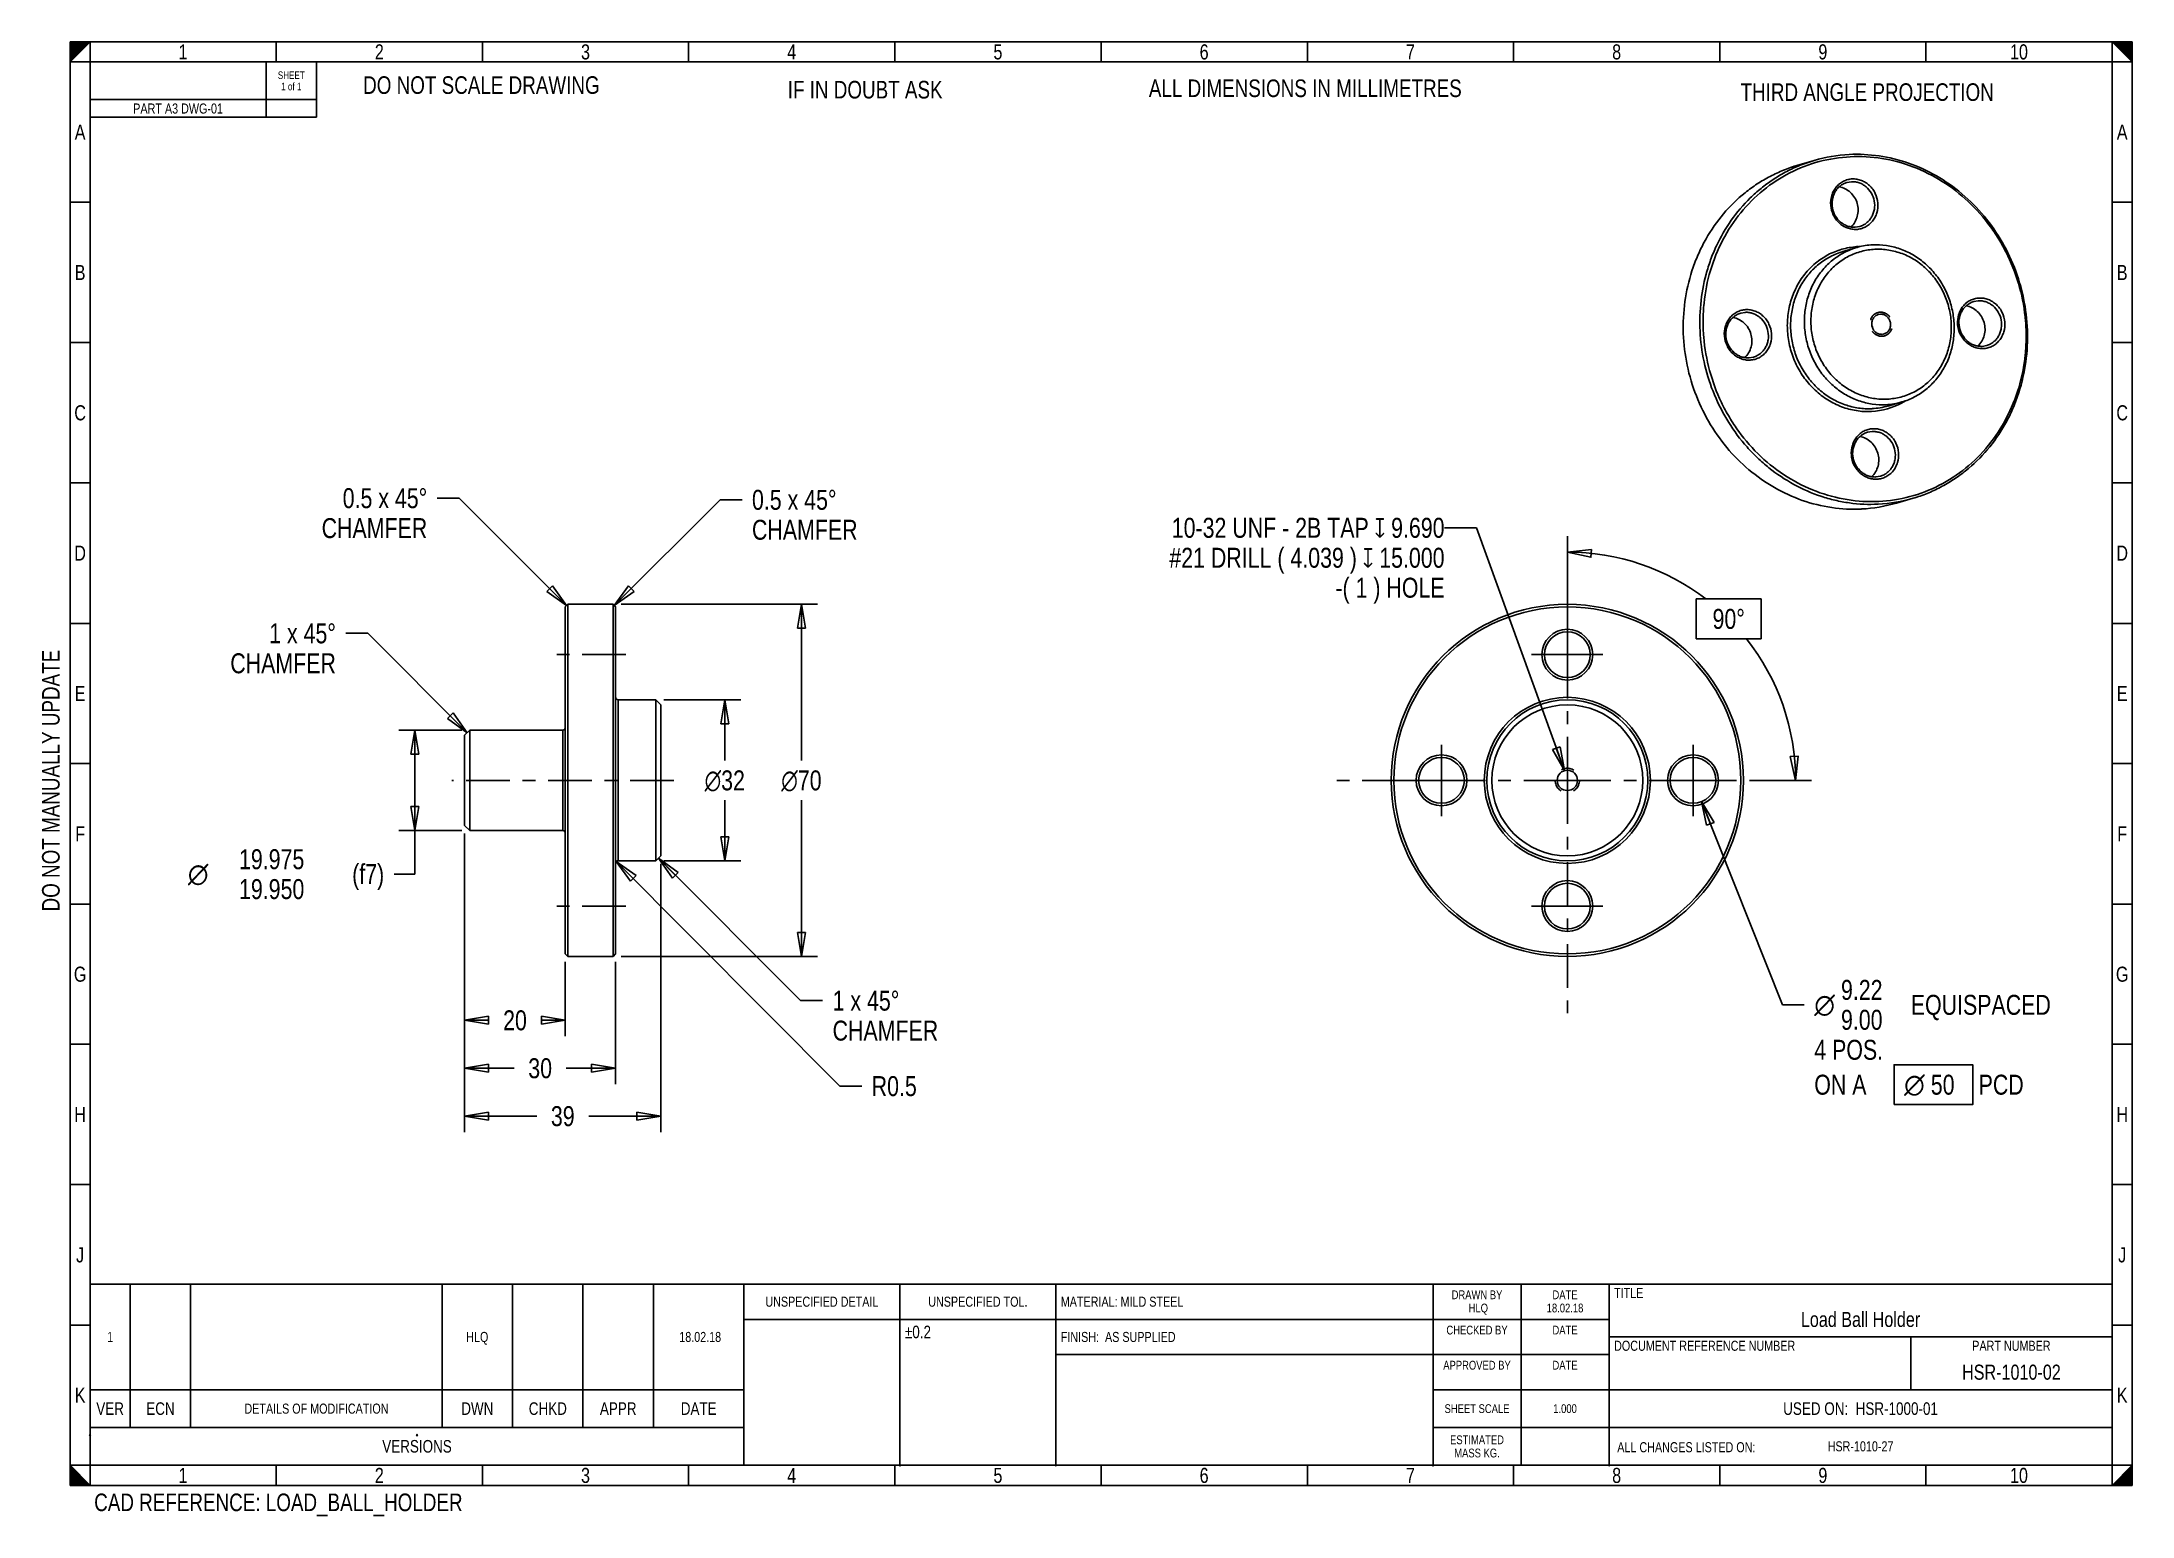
# Model space of a CAD drawing. Header units: inches. Extents: x 0.1 to 16.4, y 0 to 11.6.
import ezdxf
from ezdxf.enums import TextEntityAlignment as Align

# ---------------------------------------------------------------- set-up
doc = ezdxf.new("R2010")
doc.units = ezdxf.units.IN
doc.header["$LTSCALE"] = 0.909449
doc.header["$MEASUREMENT"] = 0
doc.linetypes.add('CENTER', pattern=[0.6, 0.375, -0.075, 0.075, -0.075])
doc.linetypes.add('HIDDEN', pattern=[0.2, 0.1, -0.1])
doc.layers.get('0').update_dxf_attribs({"linetype": 'CONTINUOUS'})
doc.layers.add('02___PRT_ALL_AXES', color=7, linetype='CONTINUOUS')
doc.layers.add('DEFAULT_2', color=8, linetype='HIDDEN')
doc.styles.get("Standard").update_dxf_attribs({"font": 'txt', "width": 0.8})
doc.styles.add('TEXTSTYLE_1', font='gdt', dxfattribs={"width": 0.8})
doc.dimstyles.new('DIMSTYLE_1', dxfattribs={"dimtxt": 0.15625, "dimasz": 0.1875, "dimexe": 0.125, "dimexo": 0.0625, "dimgap": 0.078125, "dimtad": 0, "dimtih": 1, "dimtoh": 1, "dimzin": 4, "dimdsep": 46, "dimtxsty": 'Standard', "dimblk": 'CLOSED', "dimblk1": 'CLOSED', "dimblk2": 'CLOSED', "dimcen": 0.09, "dimadec": 0, "dimazin": 0, "dimtp": 0.01, "dimtm": 0.01, "dimtfac": 1, "dimtofl": 0, "dimtmove": 0, "dimatfit": 3, "dimldrblk": 'CLOSED', "dimfxl": 1, "dimtolj": 1, "dimtzin": 4, "dimarcsym": 0})
doc.dimstyles.new('DIMSTYLE_2', dxfattribs={"dimtxt": 0.15625, "dimasz": 0.1875, "dimexe": 0.125, "dimexo": 0.0625, "dimgap": 0.078125, "dimtad": 0, "dimtih": 1, "dimtoh": 1, "dimzin": 4, "dimdsep": 46, "dimtxsty": 'Standard', "dimblk": 'CLOSED', "dimblk1": 'CLOSED', "dimblk2": 'CLOSED', "dimcen": 0.09, "dimadec": 0, "dimazin": 0, "dimlim": 1, "dimtp": 0.0125, "dimtm": 0.0125, "dimtfac": 1, "dimtofl": 0, "dimtmove": 0, "dimatfit": 3, "dimldrblk": 'CLOSED', "dimfxl": 1, "dimtolj": 1, "dimtzin": 4, "dimarcsym": 0})
doc.dimstyles.new('DIMSTYLE_3', dxfattribs={"dimtxt": 0.15625, "dimasz": 0.1875, "dimexe": 0.125, "dimexo": 0.0625, "dimgap": 0.09, "dimtad": 0, "dimtih": 1, "dimtoh": 1, "dimzin": 4, "dimdsep": 46, "dimtxsty": 'Standard', "dimblk": 'CLOSED', "dimblk1": 'CLOSED', "dimblk2": 'CLOSED', "dimcen": 0.09, "dimadec": 0, "dimazin": 0, "dimlim": 1, "dimtp": 0.11, "dimtm": 0.11, "dimtfac": 1, "dimtofl": 0, "dimtmove": 0, "dimatfit": 2, "dimldrblk": 'CLOSED', "dimfxl": 1, "dimtolj": 1, "dimtzin": 4, "dimarcsym": 0})
doc.dimstyles.new('DIMSTYLE_4', dxfattribs={"dimtxt": 0.15625, "dimasz": 0.1875, "dimexe": 0.125, "dimexo": 0.0625, "dimgap": 0.09, "dimtad": 0, "dimtih": 1, "dimtoh": 1, "dimzin": 4, "dimdsep": 46, "dimtxsty": 'Standard', "dimblk": 'CLOSED', "dimblk1": 'CLOSED', "dimblk2": 'CLOSED', "dimcen": 0.09, "dimadec": 0, "dimazin": 0, "dimtp": 0.01, "dimtm": 0.01, "dimtfac": 1, "dimtofl": 0, "dimtmove": 0, "dimatfit": 3, "dimldrblk": 'CLOSED', "dimfxl": 1, "dimtolj": 1, "dimtzin": 4, "dimarcsym": 0})
doc.dimstyles.new('DIMSTYLE_5', dxfattribs={"dimtxt": 0.15625, "dimasz": 0.1875, "dimexe": 0.125, "dimexo": 0.0625, "dimgap": 0.078125, "dimtad": 0, "dimtih": 1, "dimtoh": 1, "dimdec": 1, "dimzin": 4, "dimdsep": 46, "dimtxsty": 'Standard', "dimblk": 'CLOSED', "dimblk1": 'CLOSED', "dimblk2": 'CLOSED', "dimcen": 0.09, "dimadec": 0, "dimazin": 0, "dimtp": 0.5, "dimtm": 0.5, "dimtfac": 1, "dimtdec": 1, "dimtofl": 0, "dimtmove": 0, "dimatfit": 3, "dimldrblk": 'CLOSED', "dimfxl": 1, "dimtolj": 1, "dimtzin": 4, "dimarcsym": 0})
doc.dimstyles.get("Standard").update_dxf_attribs({"dimtxt": 0.15625, "dimasz": 0.1875, "dimexe": 0.125, "dimexo": 0.0625, "dimgap": 0.09, "dimtad": 0, "dimtih": 1, "dimtoh": 1, "dimzin": 4, "dimdsep": 46, "dimtxsty": 'Standard', "dimblk": 'CLOSED', "dimblk1": 'CLOSED', "dimblk2": 'CLOSED', "dimcen": 0.09, "dimadec": 0, "dimazin": 0, "dimtol": 1, "dimtp": 0.01, "dimtm": 0.01, "dimtfac": 1, "dimtofl": 0, "dimtmove": 0, "dimatfit": 3, "dimldrblk": 'CLOSED', "dimfxl": 1, "dimtolj": 1, "dimtzin": 4, "dimarcsym": 0})

msp = doc.modelspace()

# ---------------------------------------------------------------- texts
at = {"color": 2, "linetype": 'Continuous', "line_spacing_factor": 0.9}
for s, insert, char_height, width, attachment_point in [('DO NOT SCALE DRAWING', (3.496, 11.305), 0.1378, 2.20472, 2), ('IF IN DOUBT ASK', (6.5, 11.269), 0.1378, 1.65354, 2), ('ALL DIMENSIONS IN MILLIMETRES', (9.945, 11.28), 0.1378, 3.19685, 2), ('THIRD ANGLE PROJECTION', (14.343, 11.25), 0.1378, 2.4252, 2), ('0.5 x 45\\Fgdt;{\\Fgdt;~}\\P\\Ftxt;CHAMFER', (3.072, 8.081), 0.15625, 1.10417, 3), ('0.5 x 45\\Fgdt;{\\Fgdt;~}\\P\\Ftxt;CHAMFER', (5.614, 8.068), 0.15625, 1.10417, 1), ('10-32 UNF - 2B TAP \\Fgdt;{\\Fgdt;x}\\Ftxt; 9.690 \\P#21 DRILL ( 4.039 ) \\Fgdt;{\\Fgdt;x}\\Ftxt; 15.000\\P  -( 1 ) HOLE', (11.035, 7.849), 0.15625, 3.59635, 3), ('1 x 45\\Fgdt;{\\Fgdt;~}\\P\\Ftxt;CHAMFER', (2.357, 7.023), 0.15625, 0.875, 3), ('1 x 45\\Fgdt;{\\Fgdt;~}\\P\\Ftxt;CHAMFER', (6.245, 4.148), 0.15625, 0.875, 1), ('ALL CHANGES LISTED ON:', (12.387, 0.614), 0.07874, 1.38583, 1), ('CAD REFERENCE: LOAD_BALL_HOLDER', (1.907, 0.212), 0.1378, 3.41732, 2)]:
    msp.add_mtext(s, dxfattribs=dict(at, insert=insert, char_height=char_height, width=width, attachment_point=attachment_point))
at = {"color": 2, "linetype": 'Continuous', "insert": (0.057, 5.792), "char_height": 0.1378, "width": 2.4252, "attachment_point": 2, "rotation": 90, "line_spacing_factor": 0.9}
msp.add_mtext('DO NOT MANUALLY UPDATE', dxfattribs=at)

# ---------------------------------------------------------------- blocks, each defined once
blk = doc.blocks.new('_CLOSED')
at = {"color": 0, "linetype": 'ByBlock'}
for p, q in [((0, 0), (-1, 0.167)), ((-1, 0.167), (-1, -0.167)), ((-1, -0.167), (0, 0)), ((-1, 0), (0, 0))]:
    blk.add_line(p, q, dxfattribs=at)
blk = doc.blocks.new('*D1')
at = {"color": 2, "linetype": 'Continuous', "transparency": 16777216}
for p, q in [((4.924, 6.424), (5.526, 6.424)), ((5.401, 6.424), (5.401, 5.95)), ((5.401, 5.164), (5.401, 5.638)), ((4.924, 5.164), (5.526, 5.164))]:
    blk.add_line(p, q, dxfattribs=at)
at = {"color": 2, "linetype": 'Continuous', "transparency": 16777216, "xscale": 0.1875, "yscale": 0.1875, "zscale": 0.1875}
for p, rotation in [((5.401, 6.424), 90), ((5.401, 5.164), 270)]:
    blk.add_blockref('_CLOSED', p, dxfattribs=dict(at, rotation=rotation))
at = {"color": 2, "linetype": 'Continuous', "transparency": 16777216, "insert": (5.401, 5.872), "char_height": 0.15625, "width": 0.45833, "attachment_point": 2, "line_spacing_factor": 0.9, "style": 'TEXTSTYLE_1'}
blk.add_mtext('{\\Fgdt;n}\\Ftxt;32', dxfattribs=at)
blk = doc.blocks.new('*D2')
at = {"color": 2, "linetype": 'Continuous', "transparency": 16777216}
for p, q in [((4.589, 7.172), (6.126, 7.172)), ((6.001, 7.172), (6.001, 5.95)), ((6.001, 4.416), (6.001, 5.638)), ((4.589, 4.416), (6.126, 4.416))]:
    blk.add_line(p, q, dxfattribs=at)
at = {"color": 2, "linetype": 'Continuous', "transparency": 16777216, "xscale": 0.1875, "yscale": 0.1875, "zscale": 0.1875}
for p, rotation in [((6.001, 7.172), 90), ((6.001, 4.416), 270)]:
    blk.add_blockref('_CLOSED', p, dxfattribs=dict(at, rotation=rotation))
at = {"color": 2, "linetype": 'Continuous', "transparency": 16777216, "insert": (6.001, 5.872), "char_height": 0.15625, "width": 0.45833, "attachment_point": 2, "line_spacing_factor": 0.9, "style": 'TEXTSTYLE_1'}
blk.add_mtext('{\\Fgdt;n}\\Ftxt;70', dxfattribs=at)
blk = doc.blocks.new('*D3')
at = {"color": 2, "linetype": 'Continuous', "transparency": 16777216}
for p, q in [((3.342, 6.187), (2.849, 6.187)), ((2.974, 6.187), (2.974, 5.794)), ((2.974, 5.401), (2.974, 5.794)), ((2.974, 5.794), (2.974, 5.06)), ((3.342, 5.401), (2.849, 5.401)), ((2.974, 5.06), (2.813, 5.06))]:
    blk.add_line(p, q, dxfattribs=at)
at = {"color": 2, "linetype": 'Continuous', "transparency": 16777216, "xscale": 0.1875, "yscale": 0.1875, "zscale": 0.1875}
for p, rotation in [((2.974, 6.187), 90), ((2.974, 5.401), 270)]:
    blk.add_blockref('_CLOSED', p, dxfattribs=dict(at, rotation=rotation))
at = {"color": 2, "linetype": 'Continuous', "transparency": 16777216, "width": 0.8}
for s, p in [('19.975', (2.11, 5.099)), (' (f7)', (2.735, 4.982)), ('19.950', (2.11, 4.865))]:
    blk.add_text(s, height=0.1562, dxfattribs=at).set_placement(p, align=Align.RIGHT)
at = {"color": 2, "linetype": 'Continuous', "transparency": 16777216, "style": 'TEXTSTYLE_1'}
blk.add_text('n', height=0.156, dxfattribs=at).set_placement((1.36, 4.982), align=Align.RIGHT)
blk = doc.blocks.new('*D4')
at = {"color": 2, "linetype": 'Continuous', "transparency": 16777216}
for p, q in [((3.365, 5.378), (3.365, 3.041)), ((4.901, 5.141), (4.901, 3.041)), ((3.365, 3.166), (3.93, 3.166)), ((4.901, 3.166), (4.336, 3.166))]:
    blk.add_line(p, q, dxfattribs=at)
at = {"color": 2, "linetype": 'Continuous', "transparency": 16777216, "xscale": 0.1875, "yscale": 0.1875, "zscale": 0.1875, "rotation": 180}
blk.add_blockref('_CLOSED', (3.365, 3.166), dxfattribs=at)
at = {"color": 2, "linetype": 'Continuous', "transparency": 16777216, "xscale": 0.1875, "yscale": 0.1875, "zscale": 0.1875}
blk.add_blockref('_CLOSED', (4.901, 3.166), dxfattribs=at)
at = {"color": 2, "linetype": 'Continuous', "transparency": 16777216, "insert": (4.133, 3.244), "char_height": 0.1562, "width": 0.25, "attachment_point": 2, "line_spacing_factor": 0.9}
blk.add_mtext('39', dxfattribs=at)
blk = doc.blocks.new('*D5')
at = {"color": 2, "linetype": 'Continuous', "transparency": 16777216}
for p, q in [((3.365, 5.378), (3.365, 3.791)), ((4.153, 4.374), (4.153, 3.791)), ((3.365, 3.916), (3.556, 3.916)), ((4.153, 3.916), (3.962, 3.916))]:
    blk.add_line(p, q, dxfattribs=at)
at = {"color": 2, "linetype": 'Continuous', "transparency": 16777216, "xscale": 0.1875, "yscale": 0.1875, "zscale": 0.1875, "rotation": 180}
blk.add_blockref('_CLOSED', (3.365, 3.916), dxfattribs=at)
at = {"color": 2, "linetype": 'Continuous', "transparency": 16777216, "xscale": 0.1875, "yscale": 0.1875, "zscale": 0.1875}
blk.add_blockref('_CLOSED', (4.153, 3.916), dxfattribs=at)
at = {"color": 2, "linetype": 'Continuous', "transparency": 16777216, "insert": (3.759, 3.994), "char_height": 0.1562, "width": 0.25, "attachment_point": 2, "line_spacing_factor": 0.9}
blk.add_mtext('20', dxfattribs=at)
blk = doc.blocks.new('*D6')
at = {"color": 2, "linetype": 'Continuous', "transparency": 16777216}
for p, q in [((3.365, 5.378), (3.365, 3.416)), ((4.546, 4.374), (4.546, 3.416)), ((3.365, 3.541), (3.753, 3.541)), ((4.546, 3.541), (4.159, 3.541))]:
    blk.add_line(p, q, dxfattribs=at)
at = {"color": 2, "linetype": 'Continuous', "transparency": 16777216, "xscale": 0.1875, "yscale": 0.1875, "zscale": 0.1875, "rotation": 180}
blk.add_blockref('_CLOSED', (3.365, 3.541), dxfattribs=at)
at = {"color": 2, "linetype": 'Continuous', "transparency": 16777216, "xscale": 0.1875, "yscale": 0.1875, "zscale": 0.1875}
blk.add_blockref('_CLOSED', (4.546, 3.541), dxfattribs=at)
at = {"color": 2, "linetype": 'Continuous', "transparency": 16777216, "insert": (3.956, 3.619), "char_height": 0.1562, "width": 0.25, "attachment_point": 2, "line_spacing_factor": 0.9}
blk.add_mtext('30', dxfattribs=at)
blk = doc.blocks.new('*D7')
at = {"color": 2, "linetype": 'Continuous', "transparency": 16777216}
for p, q in [((13.046, 5.628), (13.679, 4.037)), ((13.679, 4.037), (13.851, 4.037))]:
    blk.add_line(p, q, dxfattribs=at)
at = {"color": 2, "linetype": 'Continuous', "transparency": 16777216, "xscale": 0.1875, "yscale": 0.1875, "zscale": 0.1875, "rotation": 111.7048946601}
blk.add_blockref('_CLOSED', (13.046, 5.628), dxfattribs=at)
at = {"color": 2, "linetype": 'Continuous', "transparency": 16777216, "style": 'TEXTSTYLE_1'}
for p in [(13.929, 3.959), (14.632, 3.334)]:
    blk.add_text('n', height=0.156, dxfattribs=at).set_placement(p)
at = {"color": 2, "linetype": 'Continuous', "transparency": 16777216, "width": 0.8}
for s, height, p in [('9.22', 0.1562, (14.138, 4.076)), (' EQUISPACED', 0.15625, (14.638, 3.959)), ('9.00', 0.1562, (14.138, 3.842)), ('4 POS.', 0.1562, (13.929, 3.607)), ('ON A ', 0.1562, (13.929, 3.334)), ('50', 0.1562, (14.841, 3.334)), (' PCD', 0.1562, (15.169, 3.334))]:
    blk.add_text(s, height=height, dxfattribs=at).set_placement(p)
blk = doc.blocks.new('*D8')
at = {"color": 2, "linetype": 'Continuous', "transparency": 16777216}
for p, q in [((4.552, 5.159), (6.301, 3.401)), ((6.301, 3.401), (6.473, 3.401))]:
    blk.add_line(p, q, dxfattribs=at)
at = {"color": 2, "linetype": 'Continuous', "transparency": 16777216, "xscale": 0.1875, "yscale": 0.1875, "zscale": 0.1875, "rotation": 134.8676200935}
blk.add_blockref('_CLOSED', (4.552, 5.159), dxfattribs=at)
at = {"color": 2, "linetype": 'Continuous', "transparency": 16777216, "insert": (6.551, 3.479), "char_height": 0.1562, "width": 0.5, "attachment_point": 1, "line_spacing_factor": 0.9}
blk.add_mtext('R0.5', dxfattribs=at)
blk = doc.blocks.new('*D9')
at = {"color": 2, "linetype": 'Continuous', "transparency": 16777216}
for p, q in [((11.996, 7.225), (11.996, 7.706)), ((13.427, 5.794), (13.907, 5.794))]:
    blk.add_line(p, q, dxfattribs=at)
for points in [[(12.184, 7.602), (11.996, 7.581), (12.181, 7.54), (12.184, 7.602)], [(13.741, 5.98), (13.782, 5.794), (13.804, 5.983), (13.741, 5.98)]]:
    blk.add_lwpolyline(points, dxfattribs=at)
for start, end in [(52.6127, 90), (0, 38.2916)]:
    blk.add_arc((11.996, 5.794), 1.787, start, end, dxfattribs=at)
at = {"color": 2, "linetype": 'Continuous', "transparency": 16777216, "insert": (13.259, 7.136), "char_height": 0.15625, "width": 0.35417, "attachment_point": 2, "line_spacing_factor": 0.9}
blk.add_mtext('90\\Fgdt;{\\Fgdt;~}', dxfattribs=at)
blk = doc.blocks.new('*T10')
at = {"color": 2, "linetype": 'Continuous'}
for p, q in [((0, 0), (15.827, 0)), ((0, 0), (0, -0.157)), ((1.457, 0), (1.457, -0.157)), ((3.071, 0), (3.071, -0.157)), ((4.685, 0), (4.685, -0.157)), ((6.299, 0), (6.299, -0.157)), ((7.913, 0), (7.913, -0.157)), ((9.528, 0), (9.528, -0.157)), ((11.142, 0), (11.142, -0.157)), ((12.756, 0), (12.756, -0.157)), ((14.37, 0), (14.37, -0.157)), ((15.827, 0), (15.827, -0.157)), ((0, -0.157), (15.827, -0.157))]:
    blk.add_line(p, q, dxfattribs=at)
at = {"color": 2, "linetype": 'Continuous', "attachment_point": 2, "line_spacing_factor": 0.9}
for s, insert, char_height, width in [('1', (0.728, -0.02), 0.118, 0.18898), ('2', (2.264, -0.02), 0.118, 0.18898), ('3 ', (3.878, -0.02), 0.1181, 0.37795), ('4', (5.492, -0.02), 0.118, 0.18898), ('5', (7.106, -0.02), 0.118, 0.18898), ('6', (8.72, -0.02), 0.118, 0.18898), ('7', (10.335, -0.02), 0.118, 0.18898), ('8', (11.949, -0.02), 0.118, 0.18898), ('9', (13.563, -0.02), 0.118, 0.18898), ('10', (15.098, -0.02), 0.1181, 0.37795)]:
    blk.add_mtext(s, dxfattribs=dict(at, insert=insert, char_height=char_height, width=width))
blk = doc.blocks.new('*T11')
at = {"color": 2, "linetype": 'Continuous'}
for p, q in [((0, 0), (15.827, 0)), ((0, 0), (0, -0.157)), ((1.457, 0), (1.457, -0.157)), ((3.071, 0), (3.071, -0.157)), ((4.685, 0), (4.685, -0.157)), ((6.299, 0), (6.299, -0.157)), ((7.913, 0), (7.913, -0.157)), ((9.528, 0), (9.528, -0.157)), ((11.142, 0), (11.142, -0.157)), ((12.756, 0), (12.756, -0.157)), ((14.37, 0), (14.37, -0.157)), ((15.827, 0), (15.827, -0.157)), ((0, -0.157), (15.827, -0.157))]:
    blk.add_line(p, q, dxfattribs=at)
at = {"color": 2, "linetype": 'Continuous', "attachment_point": 2, "line_spacing_factor": 0.9}
for s, insert, char_height, width in [('1', (0.728, -0.02), 0.118, 0.18898), ('2', (2.264, -0.02), 0.118, 0.18898), ('3 ', (3.878, -0.02), 0.1181, 0.37795), ('4 ', (5.492, -0.02), 0.1181, 0.37795), ('5', (7.106, -0.02), 0.118, 0.18898), ('6', (8.72, -0.02), 0.118, 0.18898), ('7', (10.335, -0.02), 0.118, 0.18898), ('8', (11.949, -0.02), 0.118, 0.18898), ('9', (13.563, -0.02), 0.118, 0.18898), ('10', (15.098, -0.02), 0.1181, 0.37795)]:
    blk.add_mtext(s, dxfattribs=dict(at, insert=insert, char_height=char_height, width=width))
blk = doc.blocks.new('*T12')
at = {"color": 2, "linetype": 'Continuous'}
for p, q in [((0, 0), (0.157, 0)), ((0, 0), (0, -10.984)), ((0.157, 0), (0.157, -10.984)), ((0, -1.098), (0.157, -1.098)), ((0, -2.197), (0.157, -2.197)), ((0, -3.295), (0.157, -3.295)), ((0, -4.394), (0.157, -4.394)), ((0, -5.492), (0.157, -5.492)), ((0, -6.591), (0.157, -6.591)), ((0, -7.689), (0.157, -7.689)), ((0, -8.787), (0.157, -8.787)), ((0, -9.886), (0.157, -9.886)), ((0, -10.984), (0.157, -10.984))]:
    blk.add_line(p, q, dxfattribs=at)
at = {"color": 2, "linetype": 'Continuous', "char_height": 0.118, "width": 0.18898, "attachment_point": 2, "line_spacing_factor": 0.9}
for s, insert in [('A', (0.079, -0.49)), ('B', (0.079, -1.589)), ('C', (0.079, -2.687)), ('D', (0.079, -3.785)), ('E', (0.079, -4.884)), ('F', (0.079, -5.982)), ('G', (0.079, -7.081)), ('H', (0.079, -8.179)), ('J', (0.079, -9.278)), ('K', (0.079, -10.376))]:
    blk.add_mtext(s, dxfattribs=dict(at, insert=insert))
blk = doc.blocks.new('*T13')
at = {"color": 2, "linetype": 'Continuous'}
for p, q in [((0, 0), (0.157, 0)), ((0, 0), (0, -10.984)), ((0.157, 0), (0.157, -10.984)), ((0, -1.098), (0.157, -1.098)), ((0, -2.197), (0.157, -2.197)), ((0, -3.295), (0.157, -3.295)), ((0, -4.394), (0.157, -4.394)), ((0, -5.492), (0.157, -5.492)), ((0, -6.591), (0.157, -6.591)), ((0, -7.689), (0.157, -7.689)), ((0, -8.787), (0.157, -8.787)), ((0, -9.886), (0.157, -9.886)), ((0, -10.984), (0.157, -10.984))]:
    blk.add_line(p, q, dxfattribs=at)
at = {"color": 2, "linetype": 'Continuous', "char_height": 0.118, "width": 0.18898, "attachment_point": 2, "line_spacing_factor": 0.9}
for s, insert in [('A', (0.079, -0.49)), ('B', (0.079, -1.589)), ('C', (0.079, -2.687)), ('D', (0.079, -3.785)), ('E', (0.079, -4.884)), ('F', (0.079, -5.982)), ('G', (0.079, -7.081)), ('H', (0.079, -8.179)), ('J', (0.079, -9.278)), ('K', (0.079, -10.376))]:
    blk.add_mtext(s, dxfattribs=dict(at, insert=insert))
blk = doc.blocks.new('*T14')
at = {"color": 2, "linetype": 'Continuous'}
for p, q in [((0, 0), (1.772, 0)), ((0, 0), (0, -0.433)), ((1.378, 0), (1.378, -0.433)), ((1.772, 0), (1.772, -0.433)), ((0, -0.295), (1.772, -0.295)), ((0, -0.433), (1.772, -0.433))]:
    blk.add_line(p, q, dxfattribs=at)
at = {"color": 2, "linetype": 'Continuous', "attachment_point": 2, "line_spacing_factor": 0.9}
for s, insert, char_height, width in [('SHEET\\P1 of 1', (1.575, -0.074), 0.0591, 0.56693), ('PART A3 DWG-01', (0.689, -0.325), 0.07874, 1.76378)]:
    blk.add_mtext(s, dxfattribs=dict(at, insert=insert, char_height=char_height, width=width))
blk = doc.blocks.new('*T15')
at = {"color": 2, "linetype": 'Continuous'}
for p, q in [((0, 0), (15.827, 0)), ((0, 0), (0, -1.417)), ((0.315, 0), (0.315, -1.122)), ((0.787, 0), (0.787, -1.122)), ((2.756, 0), (2.756, -1.122)), ((3.307, 0), (3.307, -1.122)), ((3.858, 0), (3.858, -1.122)), ((4.409, 0), (4.409, -1.122)), ((5.118, 0), (5.118, -1.417)), ((6.339, 0), (6.339, -1.417)), ((7.559, 0), (7.559, -1.417)), ((10.512, 0), (10.512, -1.417)), ((11.201, 0), (11.201, -1.417)), ((11.89, 0), (11.89, -1.417)), ((15.827, 0), (15.827, -1.417)), ((5.118, -0.276), (11.89, -0.276)), ((11.89, -0.413), (15.827, -0.413)), ((14.252, -0.413), (14.252, -0.827)), ((7.559, -0.551), (11.89, -0.551)), ((0, -0.827), (5.118, -0.827)), ((10.512, -0.827), (15.827, -0.827)), ((0, -1.122), (5.118, -1.122)), ((10.512, -1.122), (15.827, -1.122)), ((0, -1.417), (15.827, -1.417))]:
    blk.add_line(p, q, dxfattribs=at)
at = {"color": 2, "linetype": 'Continuous', "line_spacing_factor": 0.9}
for s, insert, char_height, width, attachment_point in [('UNSPECIFIED DETAIL', (5.728, -0.098), 0.07874, 2.26772, 2), ('UNSPECIFIED TOL.', (6.949, -0.098), 0.07874, 2.01575, 2), ('MATERIAL: MILD STEEL ', (7.598, -0.098), 0.07874, 2.64567, 1), ('DRAWN BY\\P HLQ', (10.856, -0.049), 0.0689, 0.88189, 2), ('DATE\\P18.02.18 ', (11.545, -0.049), 0.0689, 0.99213, 2), ('TITLE', (11.929, -0.03), 0.0787, 0.62992, 1), ('CHECKED BY\\P ', (10.856, -0.325), 0.0689, 1.10236, 2), ('DATE\\P ', (11.545, -0.325), 0.0689, 0.44094, 2), ('Load Ball Holder', (13.858, -0.217), 0.11811, 3.02362, 2), ('1 ', (0.157, -0.374), 0.0787, 0.25197, 2), ('HLQ ', (3.031, -0.374), 0.0787, 0.50394, 2), (' 18.02.18', (4.764, -0.374), 0.0787, 1.13386, 2), ('FINISH:  AS SUPPLIED', (7.598, -0.374), 0.07874, 2.51969, 1), ('DOCUMENT REFERENCE NUMBER', (11.929, -0.443), 0.07874, 3.14961, 1), ('PART NUMBER', (15.039, -0.443), 0.07874, 1.38583, 2), ('APPROVED BY\\P ', (10.856, -0.6), 0.0689, 1.2126, 2), ('DATE\\P ', (11.545, -0.6), 0.0689, 0.44094, 2), ('HSR-1010-02 ', (15.039, -0.63), 0.11811, 2.26772, 2), ('VER', (0.157, -0.925), 0.0984, 0.47244, 2), ('ECN', (0.551, -0.925), 0.0984, 0.47244, 2), ('DETAILS OF MODIFICATION', (1.772, -0.935), 0.07874, 2.89764, 2), ('DWN', (3.031, -0.925), 0.0984, 0.47244, 2), ('CHKD', (3.583, -0.925), 0.0984, 0.62992, 2), ('APPR', (4.134, -0.925), 0.0984, 0.62992, 2), ('DATE', (4.764, -0.925), 0.0984, 0.62992, 2), ('SHEET SCALE', (10.856, -0.94), 0.0689, 1.2126, 2), ('1.000', (11.545, -0.94), 0.0689, 0.55118, 2), ('USED ON:  HSR-1000-01', (13.858, -0.925), 0.09843, 3.30709, 2), ('VERSIONS ', (2.559, -1.22), 0.0984, 1.41732, 2), ('ESTIMATED \\PMASS KG. ', (10.856, -1.184), 0.0689, 1.10236, 2), ('HSR-1010-27 ', (13.858, -1.23), 0.07874, 1.51181, 2)]:
    blk.add_mtext(s, dxfattribs=dict(at, insert=insert, char_height=char_height, width=width, attachment_point=attachment_point))
at = {"color": 2, "linetype": 'Continuous', "insert": (6.378, -0.325), "char_height": 0.09843, "width": 0.7021, "attachment_point": 1, "line_spacing_factor": 0.9, "style": 'TEXTSTYLE_1'}
blk.add_mtext('{\\Fgdt;`}\\Ftxt;0.2', dxfattribs=at)

# ---------------------------------------------------------------- dimensions: what is measured, and where the dimension line sits
at = {"color": 2, "linetype": 'Continuous'}
dim = msp.add_angular_dim_2l(base=(13.259, 7.058), line1=((13.346, 5.794), (13.364, 5.794)), line2=((11.996, 7.145), (11.996, 7.163)), dimstyle='DIMSTYLE_5', dxfattribs=at)
dim.commit()
dim.dimension.update_dxf_attribs({"geometry": '*D9', "text_midpoint": (13.259, 7.058), "dimtype": 162})
for base, p1, p2, text, dimstyle, picture, middle in [((6.001, 4.416), (4.526, 7.172), (4.526, 4.416), '%%c<>', 'DIMSTYLE_1', '*D2', (6.001, 5.794)), ((5.401, 5.164), (4.861, 6.424), (4.861, 5.164), '%%c<>', 'DIMSTYLE_1', '*D1', (5.401, 5.794)), ((2.974, 5.401), (3.404, 6.187), (3.404, 5.401), '%%c<> (f7)', 'DIMSTYLE_2', '*D3', (1.943, 5.06))]:
    dim = msp.add_linear_dim(base=base, p1=p1, p2=p2, angle=270, text=text, dimstyle=dimstyle, dxfattribs=at)
    dim.commit()
    dim.dimension.update_dxf_attribs({"geometry": picture, "text_midpoint": middle, "dimtype": 160})
dim = msp.add_diameter_dim_2p(p1=(13.046, 5.628), p2=(12.914, 5.961), text='%%c<> EQUISPACED\\P4 POS.\\PON A ^An^B50 PCD', dimstyle='DIMSTYLE_3', override={"dimpost": '<>'}, dxfattribs=at)
dim.commit()
dim.dimension.update_dxf_attribs({"geometry": '*D7', "text_midpoint": (14.971, 3.783), "dimtype": 163})
for base, p2, picture, middle in [((4.901, 3.166), (4.901, 5.203), '*D4', (4.133, 3.166)), ((4.153, 3.916), (4.153, 4.436), '*D5', (3.759, 3.916)), ((4.546, 3.541), (4.546, 4.436), '*D6', (3.956, 3.541))]:
    dim = msp.add_linear_dim(base=base, p1=(3.365, 5.44), p2=p2, dimstyle='DIMSTYLE_1', dxfattribs=at)
    dim.commit()
    dim.dimension.update_dxf_attribs({"geometry": picture, "text_midpoint": middle, "dimtype": 160})
dim = msp.add_radius_dim(center=(4.566, 5.145), mpoint=(4.552, 5.159), text='R<>', dimstyle='DIMSTYLE_4', override={"dimpost": '<>'}, dxfattribs=at)
dim.commit()
dim.dimension.update_dxf_attribs({"geometry": '*D8', "text_midpoint": (6.801, 3.401), "dimtype": 164})

# ---------------------------------------------------------------- hatches: boundary and pattern name
at = {"linetype": 'Continuous'}
h = msp.add_hatch(color=2, dxfattribs=at)
edge = h.paths.add_edge_path()
edge.add_line((0.276, 11.575), (0.433, 11.575))
edge.add_line((0.276, 11.417), (0.276, 11.575))
edge.add_line((0.276, 11.417), (0.433, 11.575))
h = msp.add_hatch(color=2, dxfattribs=at)
edge = h.paths.add_edge_path()
edge.add_line((16.417, 11.417), (16.417, 11.575))
edge.add_line((16.26, 11.575), (16.417, 11.417))
edge.add_line((16.26, 11.575), (16.417, 11.575))
h = msp.add_hatch(color=2, dxfattribs=at)
edge = h.paths.add_edge_path()
edge.add_line((0.276, 0.276), (0.276, 0.433))
edge.add_line((0.276, 0.276), (0.433, 0.276))
edge.add_line((0.433, 0.276), (0.276, 0.433))
msp.add_hatch(color=2, dxfattribs=at).paths.add_polyline_path([(16.417, 0.276), (16.417, 0.433), (16.26, 0.276)])

# ---------------------------------------------------------------- linework, layer by layer
at = {"color": 7, "linetype": 'Continuous'}
for p, q in [((0.276, 11.417), (0.433, 11.575)), ((0.276, 11.417), (0.276, 11.575)), ((0.276, 11.575), (0.433, 11.575)), ((0.433, 11.417), (0.433, 11.575)), ((0.433, 11.575), (16.26, 11.575)), ((16.26, 11.575), (16.417, 11.575)), ((16.26, 11.575), (16.417, 11.417)), ((16.26, 11.417), (16.26, 11.575)), ((16.417, 11.417), (16.417, 11.575)), ((0.276, 0.433), (0.276, 11.417)), ((0.276, 11.417), (0.433, 11.417)), ((16.26, 11.417), (16.417, 11.417)), ((16.417, 0.433), (16.417, 11.417)), ((14.184, 10.474), (14.22, 10.48)), ((14.285, 10.13), (14.249, 10.124)), ((15.178, 9.542), (15.213, 9.548)), ((13.353, 9.451), (13.388, 9.457)), ((14.446, 9.443), (14.43, 9.441)), ((14.459, 9.285), (14.475, 9.288)), ((15.279, 9.197), (15.243, 9.191)), ((13.453, 9.107), (13.418, 9.101)), ((14.346, 8.519), (14.382, 8.525)), ((14.447, 8.175), (14.411, 8.169)), ((4.172, 7.172), (4.153, 7.152)), ((4.153, 7.152), (4.153, 4.436)), ((4.172, 7.172), (4.172, 4.416)), ((4.172, 7.172), (4.527, 7.172)), ((4.527, 7.172), (4.527, 4.416)), ((4.546, 7.152), (4.527, 7.172)), ((4.546, 7.152), (4.546, 4.436)), ((4.566, 5.164), (4.566, 6.424)), ((4.566, 6.424), (4.861, 6.424)), ((4.861, 6.424), (4.861, 5.164)), ((4.901, 6.385), (4.861, 6.424)), ((4.901, 6.385), (4.901, 5.204)), ((3.405, 6.187), (3.365, 6.148)), ((3.365, 6.148), (3.365, 5.441)), ((3.405, 6.187), (3.405, 5.401)), ((3.405, 6.187), (4.133, 6.187)), ((4.133, 5.401), (4.133, 6.187)), ((3.405, 5.401), (3.365, 5.441)), ((4.133, 5.401), (3.405, 5.401)), ((4.861, 5.164), (4.566, 5.164)), ((4.901, 5.204), (4.861, 5.164)), ((4.172, 4.416), (4.153, 4.436)), ((4.546, 4.436), (4.527, 4.416)), ((4.172, 4.416), (4.527, 4.416)), ((0.439, 0.663), (0.427, 0.675)), ((0.439, 0.675), (0.427, 0.663)), ((2.998, 0.663), (2.986, 0.675)), ((2.998, 0.675), (2.986, 0.663)), ((0.433, 0.276), (0.276, 0.433)), ((0.276, 0.276), (0.276, 0.433)), ((0.276, 0.433), (0.433, 0.433)), ((0.433, 0.276), (0.433, 0.433)), ((6.778, 0.427), (6.766, 0.439)), ((6.778, 0.439), (6.766, 0.427)), ((7.998, 0.427), (7.986, 0.439)), ((7.998, 0.439), (7.986, 0.427)), ((10.951, 0.427), (10.939, 0.439)), ((10.951, 0.439), (10.939, 0.427)), ((12.329, 0.427), (12.317, 0.439)), ((12.329, 0.439), (12.317, 0.427)), ((16.417, 0.433), (16.26, 0.276)), ((16.26, 0.433), (16.417, 0.433)), ((16.26, 0.276), (16.26, 0.433)), ((16.417, 0.276), (16.417, 0.433)), ((0.276, 0.276), (0.433, 0.276)), ((0.433, 0.276), (16.26, 0.276)), ((16.26, 0.276), (16.417, 0.276))]:
    msp.add_line(p, q, dxfattribs=at)
at = {"color": 2, "linetype": 'Continuous'}
for p, q in [((13.004, 6.901), (13.004, 7.214)), ((13.004, 7.214), (13.514, 7.214)), ((13.514, 7.214), (13.514, 6.901)), ((13.514, 6.901), (13.004, 6.901))]:
    msp.add_line(p, q, dxfattribs=at)
msp.add_lwpolyline([(14.554, 3.256), (15.169, 3.256), (15.169, 3.568), (14.554, 3.568), (14.554, 3.256)], dxfattribs=at)
at = {"color": 7, "linetype": 'Continuous'}
for centre, radius in [((11.996, 5.794), 1.378), ((11.996, 5.794), 1.358), ((11.996, 6.778), 0.199), ((11.996, 6.778), 0.179), ((11.996, 5.794), 0.65), ((11.996, 5.794), 0.63), ((11.996, 5.794), 0.591), ((11.011, 5.794), 0.199), ((11.011, 5.794), 0.179), ((12.98, 5.794), 0.199), ((12.98, 5.794), 0.179), ((11.996, 5.794), 0.0795), ((11.996, 4.81), 0.199), ((11.996, 4.81), 0.179)]:
    msp.add_circle(centre, radius, dxfattribs=at)
for centre, radius, start, end in [((14.26, 9.515), 1.179, 106.3197, 112.8359), ((14.26, 9.512), 1.182, 92.8157, 106.3066), ((14.413, 9.445), 0.542, 92.828, 105.2346), ((14.297, 9.413), 0.56, 92.8312, 93.7908), ((14.412, 9.448), 0.538, 105.2569, 106.3189), ((14.297, 9.411), 0.561, 91.2351, 92.8303), ((14.349, 9.237), 0.556, 272.8029, 298.9047), ((14.355, 9.244), 0.541, 272.8269, 286.2952), ((14.463, 9.275), 0.541, 272.8269, 286.2952), ((14.346, 9.243), 0.563, 298.8826, 301.7674), ((14.241, 9.099), 1.182, 272.8157, 286.3066), ((14.371, 9.137), 1.182, 272.8157, 286.3066), ((4.566, 6.444), 0.0197, 180, 270), ((4.133, 6.207), 0.0197, 270, 360), ((4.133, 5.382), 0.0197, 0, 90), ((4.566, 5.145), 0.0197, 90, 180)]:
    msp.add_arc(centre, radius, start, end, dxfattribs=at)
for points, knots in [([(14.211, 10.675), (14.129, 10.671), (13.965, 10.646), (13.733, 10.556), (13.524, 10.42), (13.346, 10.241), (13.206, 10.027), (13.108, 9.786), (13.066, 9.572), (13.057, 9.396), (13.063, 9.219), (13.102, 9), (13.179, 8.791), (13.263, 8.635), (13.36, 8.488), (13.505, 8.323), (13.71, 8.164), (13.94, 8.049), (14.184, 7.983), (14.352, 7.973), (14.434, 7.977)], [0, 0, 0, 0, 0.060096, 0.120147, 0.180537, 0.24159, 0.303521, 0.366407, 0.430177, 0.462371, 0.494701, 0.559547, 0.624432, 0.656812, 0.689071, 0.753015, 0.816109, 0.878252, 0.939486, 1, 1, 1, 1]), ([(14.703, 8.002), (14.74, 8.013), (14.813, 8.038), (14.919, 8.087), (15.02, 8.147), (15.147, 8.239), (15.29, 8.378), (15.404, 8.542), (15.477, 8.686), (15.537, 8.838), (15.587, 9.038), (15.605, 9.287), (15.58, 9.538), (15.513, 9.781), (15.407, 10.009), (15.264, 10.214), (15.09, 10.39), (14.889, 10.531), (14.67, 10.632), (14.438, 10.689), (14.28, 10.697), (14.202, 10.693)], [0, 0, 0, 0, 0.029958, 0.05996, 0.090044, 0.120248, 0.181074, 0.242701, 0.273877, 0.305276, 0.368635, 0.432698, 0.497234, 0.561955, 0.626551, 0.690727, 0.754237, 0.816919, 0.878716, 0.939683, 1, 1, 1, 1]), ([(14.434, 7.977), (14.516, 7.981), (14.68, 8.007), (14.912, 8.096), (15.121, 8.233), (15.3, 8.412), (15.44, 8.626), (15.537, 8.866), (15.579, 9.081), (15.589, 9.256), (15.583, 9.433), (15.544, 9.653), (15.466, 9.862), (15.383, 10.018), (15.286, 10.165), (15.141, 10.33), (14.935, 10.489), (14.706, 10.604), (14.461, 10.67), (14.294, 10.68), (14.211, 10.675)], [0, 0, 0, 0, 0.060096, 0.120147, 0.180537, 0.24159, 0.303521, 0.366407, 0.430177, 0.462371, 0.494701, 0.559547, 0.624432, 0.656812, 0.689071, 0.753015, 0.816109, 0.878252, 0.939486, 1, 1, 1, 1]), ([(13.799, 10.609), (13.762, 10.598), (13.688, 10.572), (13.582, 10.523), (13.481, 10.464), (13.354, 10.372), (13.212, 10.233), (13.098, 10.068), (13.025, 9.925), (12.964, 9.773), (12.914, 9.572), (12.896, 9.323), (12.921, 9.073), (12.988, 8.83), (13.095, 8.602), (13.238, 8.396), (13.412, 8.22), (13.612, 8.08), (13.832, 7.979), (14.063, 7.922), (14.221, 7.914), (14.299, 7.918)], [0, 0, 0, 0, 0.029958, 0.05996, 0.090044, 0.120248, 0.181074, 0.242701, 0.273877, 0.305276, 0.368635, 0.432698, 0.497234, 0.561955, 0.626551, 0.690727, 0.754237, 0.816919, 0.878716, 0.939683, 1, 1, 1, 1]), ([(13.802, 10.602), (13.768, 10.587), (13.7, 10.555), (13.603, 10.497), (13.512, 10.429), (13.398, 10.328), (13.273, 10.181), (13.176, 10.013), (13.116, 9.869), (13.069, 9.718), (13.033, 9.521), (13.03, 9.28), (13.066, 9.04), (13.142, 8.809), (13.253, 8.593), (13.373, 8.432), (13.484, 8.317), (13.602, 8.214), (13.765, 8.105), (13.943, 8.027), (14.091, 7.985), (14.24, 7.957), (14.354, 7.952), (14.429, 7.956)], [0, 0, 0, 0, 0.029958, 0.06, 0.09016, 0.120468, 0.181563, 0.24348, 0.27479, 0.306306, 0.369847, 0.433994, 0.498511, 0.56312, 0.627535, 0.691488, 0.723251, 0.754824, 0.81729, 0.878905, 0.90944, 0.939794, 1, 1, 1, 1]), ([(14.258, 10.106), (14.246, 10.106), (14.222, 10.107), (14.186, 10.117), (14.152, 10.134), (14.122, 10.157), (14.097, 10.186), (14.07, 10.231), (14.053, 10.294), (14.059, 10.359), (14.078, 10.407), (14.099, 10.438), (14.125, 10.464), (14.156, 10.484), (14.19, 10.497), (14.214, 10.501), (14.226, 10.502)], [0, 0, 0, 0, 0.060582, 0.1219, 0.184115, 0.247288, 0.31131, 0.37596, 0.505315, 0.633144, 0.696107, 0.758114, 0.819243, 0.879703, 0.939837, 1, 1, 1, 1]), ([(14.249, 10.124), (14.239, 10.123), (14.219, 10.124), (14.189, 10.132), (14.16, 10.145), (14.125, 10.169), (14.09, 10.212), (14.067, 10.273), (14.067, 10.329), (14.077, 10.37), (14.09, 10.399), (14.108, 10.425), (14.13, 10.447), (14.156, 10.463), (14.175, 10.471), (14.184, 10.474)], [0, 0, 0, 0, 0.060404, 0.121486, 0.183376, 0.246161, 0.373573, 0.502637, 0.630974, 0.694436, 0.757049, 0.818775, 0.8797, 0.940011, 1, 1, 1, 1]), ([(14.22, 10.48), (14.23, 10.48), (14.251, 10.479), (14.281, 10.472), (14.309, 10.459), (14.344, 10.434), (14.379, 10.392), (14.402, 10.33), (14.403, 10.275), (14.392, 10.233), (14.379, 10.204), (14.361, 10.179), (14.339, 10.157), (14.314, 10.14), (14.295, 10.133), (14.285, 10.13)], [0, 0, 0, 0, 0.060404, 0.121486, 0.183376, 0.246161, 0.373573, 0.502637, 0.630974, 0.694436, 0.757049, 0.818775, 0.8797, 0.940011, 1, 1, 1, 1]), ([(14.226, 10.502), (14.238, 10.502), (14.262, 10.501), (14.298, 10.491), (14.332, 10.474), (14.362, 10.451), (14.387, 10.422), (14.414, 10.377), (14.431, 10.314), (14.425, 10.248), (14.406, 10.201), (14.385, 10.17), (14.359, 10.144), (14.328, 10.124), (14.294, 10.111), (14.27, 10.107), (14.258, 10.106)], [0, 0, 0, 0, 0.060582, 0.1219, 0.184115, 0.247288, 0.31131, 0.37596, 0.505315, 0.633144, 0.696107, 0.758114, 0.819243, 0.879703, 0.939837, 1, 1, 1, 1]), ([(14.216, 10.126), (14.228, 10.137), (14.249, 10.162), (14.268, 10.209), (14.274, 10.26), (14.267, 10.311), (14.246, 10.358), (14.213, 10.398), (14.172, 10.427), (14.14, 10.437), (14.124, 10.44)], [0, 0, 0, 0, 0.121354, 0.245428, 0.371967, 0.499957, 0.627955, 0.754515, 0.878618, 1, 1, 1, 1]), ([(14.615, 8.756), (14.649, 8.765), (14.715, 8.792), (14.805, 8.851), (14.883, 8.928), (14.935, 9.003), (14.969, 9.068), (14.996, 9.138), (15.019, 9.229), (15.027, 9.343), (15.016, 9.458), (14.985, 9.569), (14.937, 9.673), (14.871, 9.767), (14.792, 9.847), (14.7, 9.912), (14.6, 9.958), (14.494, 9.984), (14.422, 9.987), (14.386, 9.986)], [0, 0, 0, 0, 0.059894, 0.12012, 0.180954, 0.24259, 0.273771, 0.305174, 0.368542, 0.432615, 0.497161, 0.561891, 0.626497, 0.690681, 0.754201, 0.816892, 0.878698, 0.939674, 1, 1, 1, 1]), ([(14.376, 8.681), (14.337, 8.679), (14.277, 8.683), (14.2, 8.699), (14.123, 8.724), (14.031, 8.769), (13.95, 8.832), (13.892, 8.891), (13.839, 8.957), (13.785, 9.047), (13.74, 9.166), (13.717, 9.291), (13.717, 9.417), (13.74, 9.54), (13.785, 9.655), (13.851, 9.758), (13.935, 9.844), (14.034, 9.911), (14.143, 9.955), (14.221, 9.968), (14.26, 9.971)], [0, 0, 0, 0, 0.060501, 0.091044, 0.121794, 0.183914, 0.246979, 0.278877, 0.310963, 0.375508, 0.440377, 0.505217, 0.569683, 0.633478, 0.696401, 0.758374, 0.819464, 0.879878, 0.939927, 1, 1, 1, 1]), ([(14.382, 8.703), (14.346, 8.701), (14.274, 8.705), (14.168, 8.731), (14.068, 8.777), (13.976, 8.841), (13.896, 8.922), (13.831, 9.016), (13.782, 9.12), (13.752, 9.231), (13.74, 9.345), (13.749, 9.459), (13.772, 9.551), (13.799, 9.62), (13.832, 9.686), (13.885, 9.761), (13.962, 9.837), (14.053, 9.896), (14.119, 9.923), (14.153, 9.933)], [0, 0, 0, 0, 0.060326, 0.121302, 0.183108, 0.245799, 0.309319, 0.373503, 0.438109, 0.502839, 0.567385, 0.631458, 0.694826, 0.726229, 0.75741, 0.819046, 0.87988, 0.940106, 1, 1, 1, 1]), ([(14.261, 9.965), (14.227, 9.955), (14.16, 9.928), (14.07, 9.869), (13.993, 9.793), (13.94, 9.718), (13.907, 9.652), (13.879, 9.583), (13.856, 9.491), (13.848, 9.377), (13.86, 9.263), (13.89, 9.151), (13.939, 9.047), (14.004, 8.953), (14.084, 8.873), (14.176, 8.808), (14.276, 8.762), (14.382, 8.736), (14.454, 8.733), (14.49, 8.734)], [0, 0, 0, 0, 0.059894, 0.12012, 0.180954, 0.24259, 0.273771, 0.305174, 0.368542, 0.432615, 0.497161, 0.561891, 0.626497, 0.690681, 0.754201, 0.816892, 0.878698, 0.939674, 1, 1, 1, 1]), ([(14.404, 9.951), (14.368, 9.949), (14.297, 9.938), (14.196, 9.899), (14.105, 9.84), (14.028, 9.762), (13.967, 9.669), (13.924, 9.564), (13.902, 9.452), (13.901, 9.337), (13.921, 9.222), (13.962, 9.113), (14.011, 9.03), (14.059, 8.971), (14.112, 8.916), (14.186, 8.859), (14.269, 8.817), (14.339, 8.794), (14.41, 8.779), (14.465, 8.776), (14.501, 8.778)], [0, 0, 0, 0, 0.060096, 0.120144, 0.180534, 0.241587, 0.303517, 0.366402, 0.430172, 0.494626, 0.559471, 0.624356, 0.688926, 0.721027, 0.752939, 0.816032, 0.878175, 0.908934, 0.939486, 1, 1, 1, 1]), ([(14.501, 8.778), (14.536, 8.78), (14.608, 8.791), (14.709, 8.829), (14.8, 8.889), (14.877, 8.967), (14.938, 9.06), (14.98, 9.164), (15.002, 9.276), (15.003, 9.392), (14.983, 9.506), (14.943, 9.615), (14.893, 9.698), (14.845, 9.758), (14.793, 9.812), (14.719, 9.87), (14.635, 9.912), (14.565, 9.934), (14.494, 9.95), (14.44, 9.953), (14.404, 9.951)], [0, 0, 0, 0, 0.060096, 0.120145, 0.180534, 0.241587, 0.303517, 0.366402, 0.430172, 0.494626, 0.559471, 0.624356, 0.688926, 0.721027, 0.752939, 0.816032, 0.878175, 0.908934, 0.939486, 1, 1, 1, 1]), ([(15.252, 9.174), (15.24, 9.173), (15.215, 9.175), (15.179, 9.184), (15.146, 9.201), (15.116, 9.225), (15.09, 9.254), (15.063, 9.298), (15.046, 9.362), (15.053, 9.427), (15.072, 9.474), (15.092, 9.505), (15.118, 9.532), (15.149, 9.552), (15.183, 9.565), (15.207, 9.569), (15.219, 9.569)], [0, 0, 0, 0, 0.060582, 0.1219, 0.184115, 0.247288, 0.31131, 0.37596, 0.505315, 0.633144, 0.696107, 0.758114, 0.819243, 0.879703, 0.939837, 1, 1, 1, 1]), ([(15.243, 9.191), (15.233, 9.191), (15.212, 9.192), (15.182, 9.199), (15.153, 9.212), (15.119, 9.237), (15.084, 9.279), (15.061, 9.341), (15.06, 9.396), (15.07, 9.438), (15.084, 9.467), (15.101, 9.493), (15.124, 9.514), (15.149, 9.531), (15.168, 9.539), (15.178, 9.542)], [0, 0, 0, 0, 0.060404, 0.121486, 0.183376, 0.246161, 0.373573, 0.502637, 0.630974, 0.694436, 0.757049, 0.818775, 0.8797, 0.940011, 1, 1, 1, 1]), ([(15.209, 9.193), (15.221, 9.204), (15.243, 9.23), (15.262, 9.276), (15.268, 9.327), (15.26, 9.378), (15.239, 9.426), (15.207, 9.466), (15.166, 9.494), (15.134, 9.505), (15.118, 9.508)], [0, 0, 0, 0, 0.121354, 0.245428, 0.371967, 0.499957, 0.627955, 0.754515, 0.878618, 1, 1, 1, 1]), ([(15.213, 9.548), (15.224, 9.548), (15.244, 9.547), (15.274, 9.54), (15.303, 9.526), (15.338, 9.502), (15.373, 9.46), (15.395, 9.398), (15.396, 9.343), (15.386, 9.301), (15.373, 9.272), (15.355, 9.246), (15.333, 9.225), (15.307, 9.208), (15.288, 9.2), (15.279, 9.197)], [0, 0, 0, 0, 0.060404, 0.121486, 0.183376, 0.246161, 0.373573, 0.502637, 0.630974, 0.694436, 0.757049, 0.818775, 0.8797, 0.940011, 1, 1, 1, 1]), ([(15.219, 9.569), (15.231, 9.57), (15.256, 9.568), (15.291, 9.559), (15.325, 9.542), (15.355, 9.518), (15.381, 9.49), (15.407, 9.445), (15.425, 9.381), (15.418, 9.316), (15.399, 9.269), (15.379, 9.238), (15.352, 9.211), (15.322, 9.191), (15.288, 9.178), (15.264, 9.174), (15.252, 9.174)], [0, 0, 0, 0, 0.060582, 0.1219, 0.184115, 0.247288, 0.31131, 0.37596, 0.505315, 0.633144, 0.696107, 0.758114, 0.819243, 0.879703, 0.939837, 1, 1, 1, 1]), ([(13.427, 9.084), (13.414, 9.083), (13.39, 9.084), (13.354, 9.094), (13.32, 9.111), (13.29, 9.134), (13.265, 9.163), (13.238, 9.208), (13.221, 9.271), (13.227, 9.337), (13.247, 9.384), (13.267, 9.415), (13.293, 9.441), (13.324, 9.461), (13.358, 9.475), (13.382, 9.478), (13.394, 9.479)], [0, 0, 0, 0, 0.060582, 0.1219, 0.184115, 0.247288, 0.31131, 0.37596, 0.505315, 0.633144, 0.696107, 0.758114, 0.819243, 0.879703, 0.939837, 1, 1, 1, 1]), ([(13.418, 9.101), (13.408, 9.101), (13.387, 9.102), (13.357, 9.109), (13.328, 9.122), (13.293, 9.147), (13.258, 9.189), (13.236, 9.251), (13.235, 9.306), (13.245, 9.348), (13.258, 9.377), (13.276, 9.402), (13.298, 9.424), (13.324, 9.441), (13.343, 9.448), (13.353, 9.451)], [0, 0, 0, 0, 0.060404, 0.121486, 0.183376, 0.246161, 0.373573, 0.502637, 0.630974, 0.694436, 0.757049, 0.818775, 0.8797, 0.940011, 1, 1, 1, 1]), ([(13.384, 9.103), (13.396, 9.114), (13.417, 9.14), (13.437, 9.186), (13.443, 9.237), (13.435, 9.288), (13.414, 9.336), (13.382, 9.375), (13.34, 9.404), (13.309, 9.415), (13.293, 9.417)], [0, 0, 0, 0, 0.121354, 0.245428, 0.371967, 0.499957, 0.627955, 0.754515, 0.878618, 1, 1, 1, 1]), ([(13.388, 9.457), (13.398, 9.458), (13.419, 9.457), (13.449, 9.449), (13.478, 9.436), (13.513, 9.412), (13.548, 9.369), (13.57, 9.308), (13.571, 9.252), (13.561, 9.211), (13.548, 9.182), (13.53, 9.156), (13.508, 9.134), (13.482, 9.118), (13.463, 9.11), (13.453, 9.107)], [0, 0, 0, 0, 0.060404, 0.121486, 0.183376, 0.246161, 0.373573, 0.502637, 0.630974, 0.694436, 0.757049, 0.818775, 0.8797, 0.940011, 1, 1, 1, 1]), ([(13.394, 9.479), (13.406, 9.48), (13.431, 9.478), (13.466, 9.468), (13.5, 9.452), (13.53, 9.428), (13.556, 9.399), (13.582, 9.355), (13.599, 9.291), (13.593, 9.226), (13.574, 9.179), (13.553, 9.147), (13.527, 9.121), (13.497, 9.101), (13.463, 9.088), (13.439, 9.084), (13.427, 9.084)], [0, 0, 0, 0, 0.060582, 0.1219, 0.184115, 0.247288, 0.31131, 0.37596, 0.505315, 0.633144, 0.696107, 0.758114, 0.819243, 0.879703, 0.939837, 1, 1, 1, 1]), ([(14.43, 9.441), (14.421, 9.438), (14.405, 9.429), (14.387, 9.408), (14.378, 9.381), (14.378, 9.352), (14.388, 9.324), (14.407, 9.302), (14.431, 9.288), (14.45, 9.285), (14.459, 9.285)], [0, 0, 0, 0, 0.120065, 0.2425, 0.36841, 0.497093, 0.626504, 0.754261, 0.878742, 1, 1, 1, 1]), ([(14.475, 9.288), (14.483, 9.291), (14.5, 9.299), (14.518, 9.321), (14.527, 9.348), (14.526, 9.377), (14.516, 9.404), (14.498, 9.427), (14.473, 9.441), (14.455, 9.444), (14.446, 9.443)], [0, 0, 0, 0, 0.120065, 0.2425, 0.36841, 0.497093, 0.626504, 0.754261, 0.878742, 1, 1, 1, 1]), ([(14.42, 8.151), (14.408, 8.151), (14.383, 8.152), (14.348, 8.162), (14.314, 8.178), (14.284, 8.202), (14.258, 8.231), (14.232, 8.275), (14.214, 8.339), (14.221, 8.404), (14.24, 8.451), (14.261, 8.483), (14.287, 8.509), (14.317, 8.529), (14.351, 8.542), (14.375, 8.546), (14.387, 8.546)], [0, 0, 0, 0, 0.060582, 0.1219, 0.184115, 0.247288, 0.31131, 0.37596, 0.505315, 0.633144, 0.696107, 0.758114, 0.819243, 0.879703, 0.939837, 1, 1, 1, 1]), ([(14.411, 8.169), (14.401, 8.168), (14.38, 8.169), (14.35, 8.177), (14.322, 8.19), (14.287, 8.214), (14.252, 8.256), (14.229, 8.318), (14.228, 8.373), (14.239, 8.415), (14.252, 8.444), (14.27, 8.47), (14.292, 8.492), (14.317, 8.508), (14.336, 8.516), (14.346, 8.519)], [0, 0, 0, 0, 0.060404, 0.121486, 0.183376, 0.246161, 0.373573, 0.502637, 0.630974, 0.694436, 0.757049, 0.818775, 0.8797, 0.940011, 1, 1, 1, 1]), ([(14.382, 8.525), (14.392, 8.525), (14.412, 8.524), (14.443, 8.517), (14.471, 8.504), (14.506, 8.479), (14.541, 8.437), (14.564, 8.375), (14.565, 8.32), (14.554, 8.278), (14.541, 8.249), (14.523, 8.224), (14.501, 8.202), (14.475, 8.185), (14.457, 8.177), (14.447, 8.175)], [0, 0, 0, 0, 0.060404, 0.121486, 0.183376, 0.246161, 0.373573, 0.502637, 0.630974, 0.694436, 0.757049, 0.818775, 0.8797, 0.940011, 1, 1, 1, 1]), ([(14.387, 8.546), (14.399, 8.547), (14.424, 8.546), (14.46, 8.536), (14.493, 8.519), (14.524, 8.496), (14.549, 8.467), (14.576, 8.422), (14.593, 8.359), (14.586, 8.293), (14.567, 8.246), (14.547, 8.215), (14.521, 8.189), (14.49, 8.169), (14.456, 8.155), (14.432, 8.152), (14.42, 8.151)], [0, 0, 0, 0, 0.060582, 0.1219, 0.184115, 0.247288, 0.31131, 0.37596, 0.505315, 0.633144, 0.696107, 0.758114, 0.819243, 0.879703, 0.939837, 1, 1, 1, 1]), ([(14.378, 8.171), (14.39, 8.181), (14.411, 8.207), (14.43, 8.254), (14.436, 8.305), (14.428, 8.356), (14.407, 8.403), (14.375, 8.443), (14.334, 8.472), (14.302, 8.482), (14.286, 8.485)], [0, 0, 0, 0, 0.121354, 0.245428, 0.371967, 0.499957, 0.627955, 0.754515, 0.878618, 1, 1, 1, 1])]:
    msp.add_open_spline(points, degree=3, knots=knots, dxfattribs=at)
msp.add_open_spline([(14.386, 9.335), (14.385, 9.338), (14.384, 9.344), (14.381, 9.351), (14.38, 9.354)], degree=3, dxfattribs=at)
at = {"layer": '02___PRT_ALL_AXES', "color": 7, "linetype": 'Continuous'}
for p, q in [((13.799, 10.609), (13.928, 10.647)), ((14.153, 9.933), (14.261, 9.965)), ((14.507, 8.724), (14.615, 8.756)), ((14.573, 7.964), (14.703, 8.002))]:
    msp.add_line(p, q, dxfattribs=at)
at = {"layer": '02___PRT_ALL_AXES', "color": 7, "linetype": 'CENTER'}
for p, q in [((11.996, 7.058), (11.996, 7.683)), ((11.996, 6.778), (11.996, 7.058)), ((4.627, 6.778), (4.072, 6.778)), ((11.996, 6.778), (11.716, 6.778)), ((11.996, 6.778), (11.996, 6.499)), ((11.996, 6.778), (12.275, 6.778)), ((11.996, 5.794), (11.996, 6.499)), ((11.011, 5.794), (11.011, 6.073)), ((12.98, 5.794), (12.98, 6.073)), ((5.001, 5.794), (3.265, 5.794)), ((10.732, 5.794), (10.107, 5.794)), ((11.011, 5.794), (10.732, 5.794)), ((11.011, 5.794), (11.011, 5.515)), ((11.996, 5.794), (11.011, 5.794)), ((11.996, 5.794), (11.996, 3.906)), ((11.996, 5.794), (12.701, 5.794)), ((12.98, 5.794), (12.701, 5.794)), ((12.98, 5.794), (13.884, 5.794)), ((12.98, 5.794), (12.98, 5.515)), ((4.627, 4.81), (4.072, 4.81)), ((11.996, 4.81), (11.716, 4.81)), ((11.996, 4.81), (12.275, 4.81))]:
    msp.add_line(p, q, dxfattribs=at)
at = {"layer": 'DEFAULT_2', "color": 8, "linetype": 'HIDDEN'}
msp.add_circle((11.996, 5.794), 0.095, dxfattribs=at)
for points in [[(14.444, 9.459), (14.442, 9.458), (14.437, 9.458), (14.432, 9.457), (14.43, 9.456), (14.427, 9.456), (14.426, 9.455), (14.423, 9.454), (14.42, 9.453), (14.416, 9.452), (14.414, 9.451), (14.411, 9.45), (14.41, 9.449), (14.407, 9.447), (14.404, 9.445), (14.401, 9.443), (14.399, 9.442), (14.397, 9.441), (14.395, 9.439), (14.393, 9.437), (14.391, 9.434), (14.388, 9.432), (14.386, 9.429), (14.384, 9.428), (14.383, 9.426), (14.382, 9.424), (14.38, 9.421), (14.378, 9.417), (14.376, 9.415), (14.375, 9.413), (14.374, 9.411), (14.373, 9.408), (14.371, 9.405), (14.37, 9.401), (14.369, 9.399), (14.368, 9.397), (14.368, 9.394), (14.367, 9.391), (14.366, 9.388), (14.365, 9.384), (14.365, 9.381), (14.364, 9.379), (14.364, 9.376), (14.364, 9.373), (14.364, 9.369), (14.364, 9.365), (14.364, 9.362), (14.364, 9.36), (14.365, 9.358), (14.365, 9.355), (14.366, 9.351), (14.366, 9.347), (14.367, 9.344), (14.367, 9.342), (14.368, 9.34), (14.369, 9.337), (14.371, 9.333), (14.372, 9.329), (14.373, 9.326), (14.374, 9.324), (14.375, 9.322), (14.377, 9.32), (14.379, 9.316), (14.38, 9.313), (14.382, 9.31), (14.383, 9.308), (14.385, 9.307), (14.387, 9.304), (14.389, 9.301), (14.392, 9.299), (14.394, 9.296), (14.395, 9.294), (14.397, 9.293), (14.4, 9.291), (14.403, 9.289), (14.406, 9.287), (14.408, 9.285), (14.41, 9.283), (14.412, 9.282), (14.414, 9.281), (14.418, 9.28), (14.421, 9.278), (14.424, 9.277), (14.426, 9.275), (14.428, 9.275), (14.431, 9.274), (14.434, 9.273), (14.438, 9.272), (14.44, 9.272), (14.442, 9.271), (14.445, 9.271), (14.448, 9.271), (14.453, 9.27), (14.457, 9.27), (14.46, 9.27)], [(14.46, 9.27), (14.463, 9.27), (14.467, 9.271), (14.472, 9.272), (14.475, 9.272), (14.477, 9.272), (14.479, 9.273), (14.482, 9.274), (14.485, 9.276), (14.488, 9.277), (14.491, 9.278), (14.493, 9.279), (14.495, 9.28), (14.497, 9.281), (14.5, 9.283), (14.503, 9.285), (14.506, 9.287), (14.508, 9.288), (14.509, 9.29), (14.511, 9.292), (14.514, 9.294), (14.516, 9.297), (14.518, 9.299), (14.52, 9.301), (14.521, 9.303), (14.523, 9.305), (14.525, 9.308), (14.527, 9.311), (14.529, 9.314), (14.53, 9.315), (14.531, 9.318), (14.532, 9.32), (14.533, 9.324), (14.535, 9.327), (14.536, 9.33), (14.537, 9.332), (14.537, 9.334), (14.538, 9.337), (14.538, 9.341), (14.539, 9.345), (14.54, 9.348), (14.54, 9.35), (14.54, 9.352), (14.54, 9.355), (14.54, 9.359), (14.54, 9.363), (14.54, 9.366), (14.54, 9.369), (14.54, 9.371), (14.539, 9.374), (14.539, 9.378), (14.538, 9.382), (14.538, 9.385), (14.537, 9.387), (14.536, 9.389), (14.535, 9.392), (14.534, 9.396), (14.533, 9.399), (14.532, 9.402), (14.531, 9.404), (14.53, 9.406), (14.528, 9.409), (14.526, 9.412), (14.524, 9.416), (14.522, 9.418), (14.521, 9.42), (14.52, 9.422), (14.518, 9.424), (14.515, 9.427), (14.513, 9.43), (14.511, 9.432), (14.509, 9.434), (14.507, 9.435), (14.505, 9.437), (14.502, 9.44), (14.499, 9.442), (14.497, 9.444), (14.495, 9.445), (14.493, 9.446), (14.49, 9.447), (14.487, 9.449), (14.484, 9.451), (14.481, 9.452), (14.479, 9.453), (14.477, 9.454), (14.474, 9.454), (14.47, 9.455), (14.467, 9.456), (14.464, 9.457), (14.462, 9.458), (14.46, 9.458), (14.457, 9.458), (14.452, 9.458), (14.447, 9.458), (14.444, 9.459)]]:
    msp.add_open_spline(points, degree=3, knots=[0, 0, 0, 0, 0.03125, 0.046875, 0.054688, 0.0625, 0.070312, 0.078125, 0.09375, 0.109375, 0.117188, 0.125, 0.132812, 0.140625, 0.15625, 0.171875, 0.179688, 0.1875, 0.195312, 0.203125, 0.21875, 0.234375, 0.242188, 0.25, 0.257812, 0.265625, 0.28125, 0.296875, 0.304688, 0.3125, 0.320312, 0.328125, 0.34375, 0.359375, 0.367188, 0.375, 0.382812, 0.390625, 0.40625, 0.421875, 0.429688, 0.4375, 0.445312, 0.453125, 0.46875, 0.484375, 0.492188, 0.5, 0.507812, 0.515625, 0.53125, 0.546875, 0.554688, 0.5625, 0.570312, 0.578125, 0.59375, 0.609375, 0.617188, 0.625, 0.632812, 0.640625, 0.65625, 0.671875, 0.679688, 0.6875, 0.695312, 0.703125, 0.71875, 0.734375, 0.742188, 0.75, 0.757812, 0.765625, 0.78125, 0.796875, 0.804688, 0.8125, 0.820312, 0.828125, 0.84375, 0.859375, 0.867188, 0.875, 0.882812, 0.890625, 0.90625, 0.921875, 0.929688, 0.9375, 0.945312, 0.953125, 0.96875, 1, 1, 1, 1], dxfattribs=at)

# ---------------------------------------------------------------- block references
for name, p in [('*T10', (0.433, 11.575)), ('*T12', (0.276, 11.417)), ('*T14', (0.433, 11.417)), ('*T13', (16.26, 11.417)), ('*T15', (0.433, 1.851)), ('*T11', (0.433, 0.433))]:
    msp.add_blockref(name, p)

msp.set_redraw_order([(e.dxf.handle, doc.entitydb.next_handle()) for e in msp.query("TEXT MTEXT ATTDEF DIMENSION ARC_DIMENSION")])  # texts and dimensions are drawn at this point

# ---------------------------------------------------------------- leaders
at = {"color": 2, "linetype": 'Continuous'}
for points in [[(4.162, 7.162), (3.322, 8.003), (3.15, 8.003)], [(4.536, 7.162), (5.364, 7.99), (5.536, 7.99)], [(11.973, 5.87), (11.285, 7.771), (11.035, 7.771)], [(3.385, 6.167), (2.607, 6.945), (2.435, 6.945)], [(4.881, 5.184), (5.995, 4.07), (6.167, 4.07)]]:
    msp.add_leader(points, dimstyle='Standard', override={"dimtad": 0}, dxfattribs=at)

doc.saveas('drawing.dxf')
